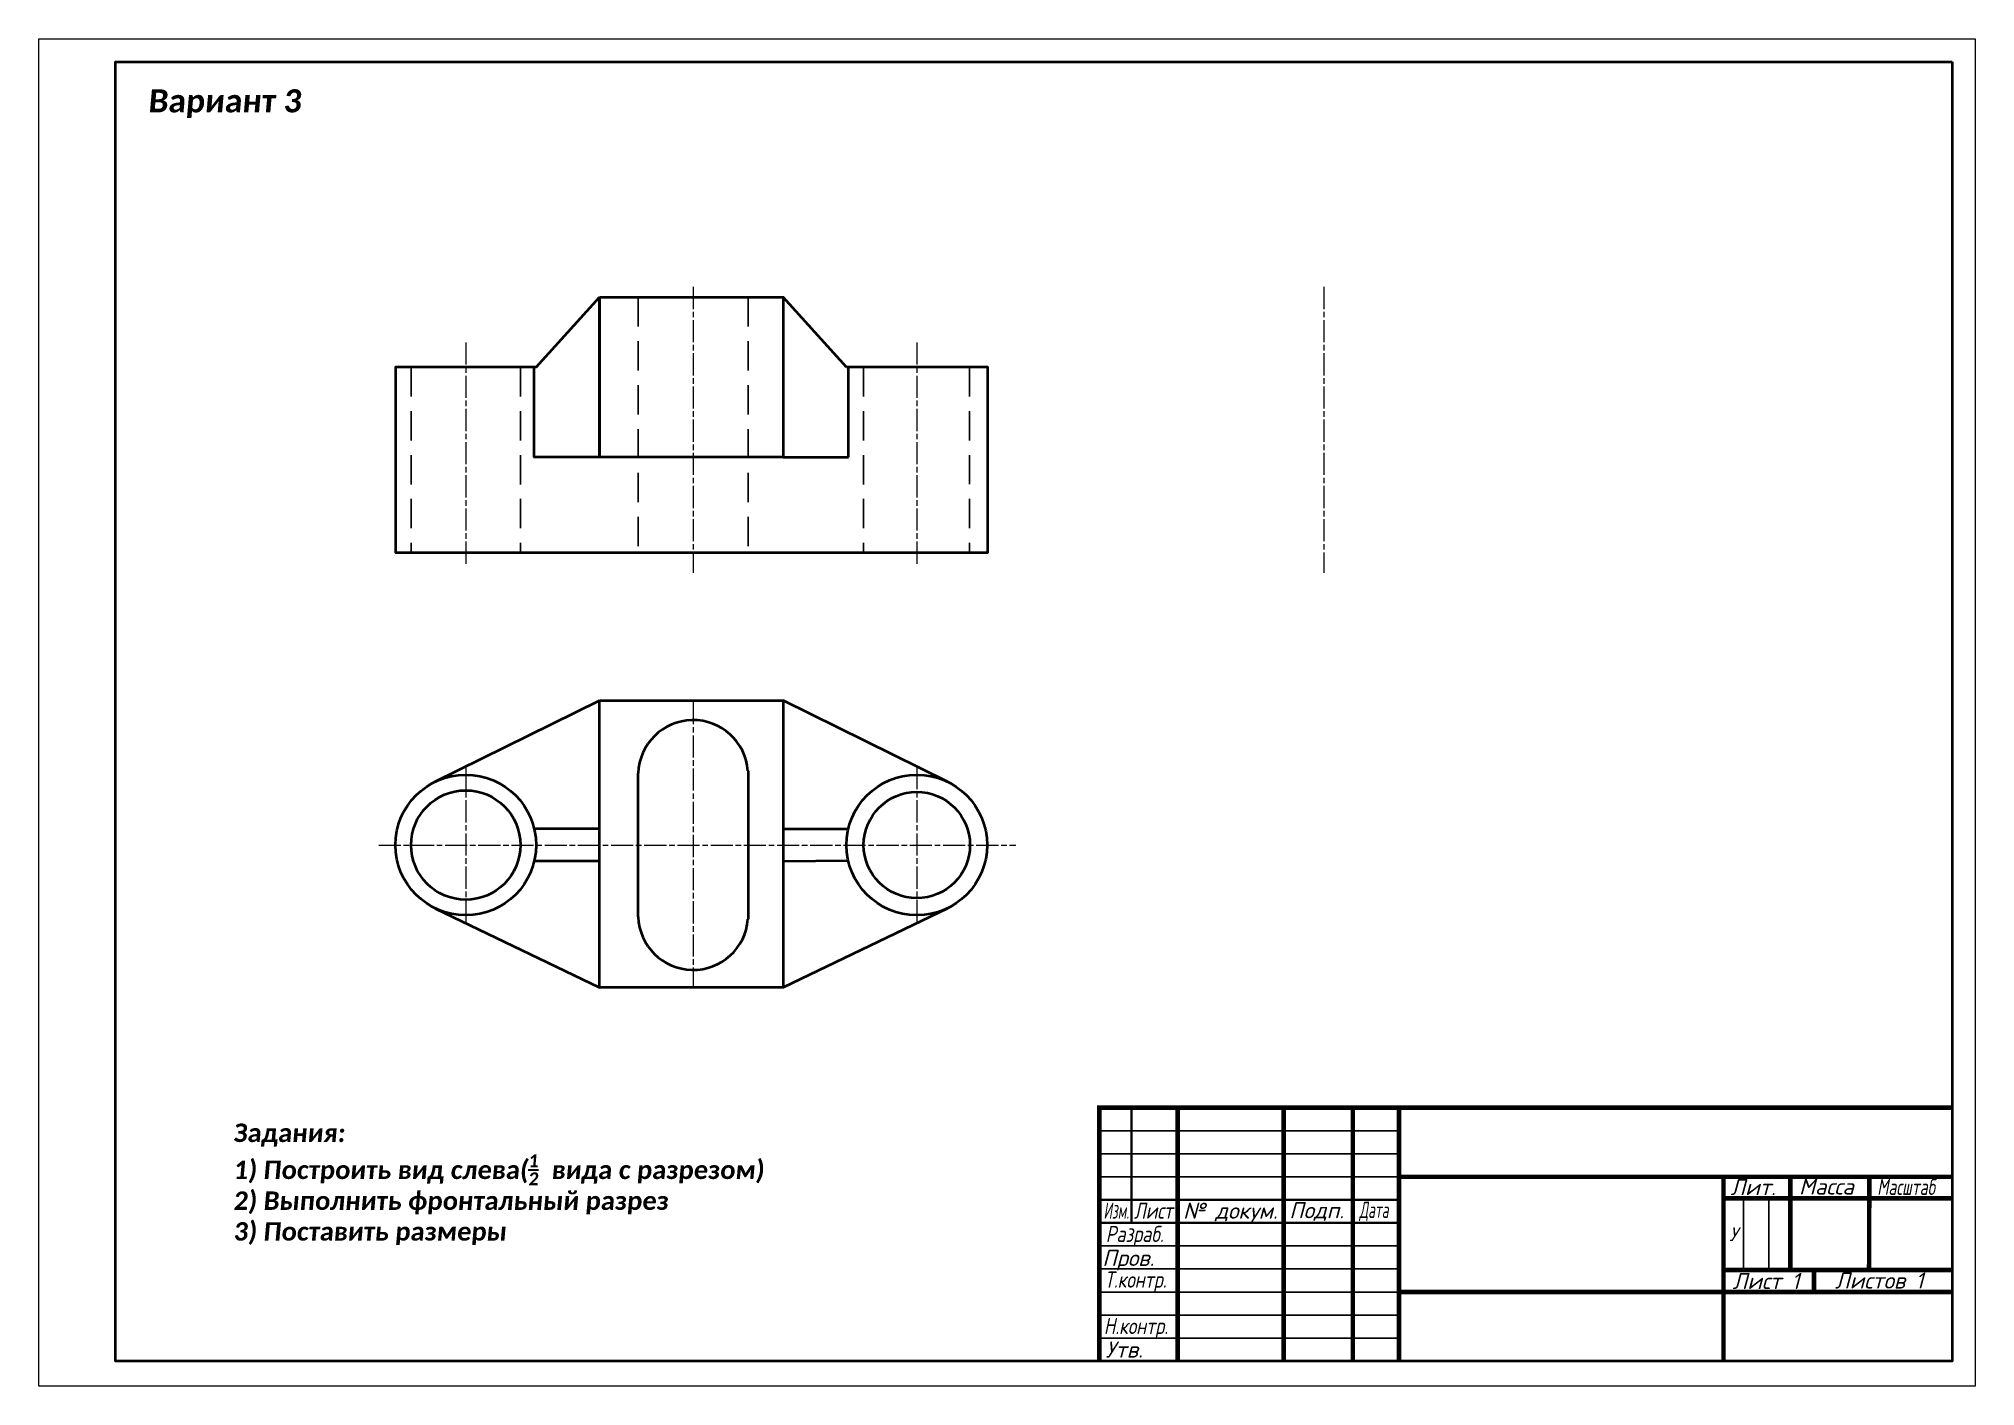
# Model space of a CAD drawing. Header units: millimetres. Extents: x 323 to 3799, y 181 to 802.
# Drawn here: x 1178.8 to 1598.8, y 509.9 to 802.3 of the extents above; entities that cross this region are included whole.
import ezdxf

# ---------------------------------------------------------------- set-up
doc = ezdxf.new("R2010")
doc.units = ezdxf.units.MM
doc.linetypes.add('ACAD_ISO08W100', pattern=[36, 24, -3, 6, -3])
doc.linetypes.add('невидимая', pattern=[9.525, 6.35, -3.175])
doc.styles.get("Standard").update_dxf_attribs({"font": 'calibri.ttf'})
doc.styles.add('стиль1', font='calibrib.ttf', dxfattribs={"oblique": 5})

msp = doc.modelspace()

# ---------------------------------------------------------------- texts
at = {"color": 7, "lineweight": 0, "style": 'стиль1', "oblique": 5}
msp.add_text('Вариант 3', height=5, dxfattribs=at).set_placement((1202.44, 786.28))
at = {"color": 5, "lineweight": 30, "insert": (1220.98, 566.87), "char_height": 4, "width": 122.6531, "attachment_point": 1, "style": 'стиль1'}
msp.add_mtext('\\A1;{\\C7;Задания:\\P1) Построить вид слева(\\H0.7x;\\S1/2;\\H1.4286x;  вида с разрезом)\\P2) Выполнить фронтальный разрез\\P3) Поставить размеры}', dxfattribs=at)
at = {"char_height": 3.5}
for s, insert, width, attachment_point in [('{\\fISOCPEUR|b0|i1|c204|p34;Лит.}', (1545.67, 554.84), 14.4663, 1), ('{\\fISOCPEUR|b0|i1|c204|p34;Масса}', (1560.55, 554.97), 17.1298, 1), ('{\\fISOCPEUR|b0|i1|c204|p34;\\W0.7;Масштаб}', (1577.51, 554.88), 18, 1), ('\\W0.6;{\\fISOCPEUR|b0|i1|c204|p34;Изм.}', (1409.7, 549.73), 7, 1), ('{\\fISOCPEUR|b0|i1|c204|p34;\\W0.8;Лист}', (1416.3, 549.73), 10, 1), ('{\\fISOCPEUR|b0|i1|c204|p34;№ докум.}', (1426.96, 549.72), 23, 1), ('{\\fISOCPEUR|b0|i1|c204|p34;Подп.}', (1455.92, 547.79), 15, 5), ('{\\fISOCPEUR|b0|i1|c204|p34;\\W0.6;Дата}', (1465.2, 549.91), 10, 1), ('\\W0.8;{\\fISOCPEUR|b0|i1|c204|p34;Разраб.}', (1410.19, 544.67), 17, 1), ('{\\fISOCPEUR|b0|i1|c204|p34;Пров.}', (1409.44, 539.47), 17, 1), ('\\W0.8;{\\fISOCPEUR|b0|i1|c204|p34;Т.контр.}', (1416.65, 532.54), 17, 5), ('{\\fISOCPEUR|b0|i1|c204|p34;Лист 1}', (1546.14, 534.46), 19.6013, 1), ('{\\fISOCPEUR|b0|i1|c204|p34;Листов 1}', (1568.34, 534.57), 30, 1), ('\\W0.8;{\\fISOCPEUR|b0|i1|c204|p34;Н.контр.}', (1409.77, 524.7), 17, 1), ('{\\fISOCPEUR|b0|i1|c204|p34;Утв.}', (1410.15, 519.59), 17, 1)]:
    msp.add_mtext(s, dxfattribs=dict(at, insert=insert, width=width, attachment_point=attachment_point))
at = {"color": 3, "insert": (1546.34, 542.88), "char_height": 3, "width": 4.3536, "attachment_point": 5}
msp.add_mtext('{\\fISOCPEUR|b0|i1|c204|p34;\\C256;У}', dxfattribs=at)

# ---------------------------------------------------------------- linework, layer by layer
at = {"linetype": 'ACAD_ISO08W100', "lineweight": 15, "ltscale": 0.2}
for p, q in [((1320.7, 748.41), (1320.7, 686.4)), ((1457.48, 748.41), (1457.48, 686.4)), ((1271.38, 736.34), (1271.38, 687.73)), ((1369.21, 736.34), (1369.21, 687.73)), ((1320.7, 658.31), (1320.7, 596.31)), ((1271.38, 644.23), (1271.38, 610.39)), ((1369.21, 644.23), (1369.21, 610.39)), ((1252.5, 627.31), (1390.67, 627.31))]:
    msp.add_line(p, q, dxfattribs=at)
at = {"lineweight": 40}
for p, q in [((1286.63, 730.97), (1300.37, 746.15)), ((1300.37, 746.15), (1300.37, 711.45)), ((1353.96, 730.97), (1340.24, 746.15)), ((1340.24, 746.15), (1340.24, 711.45)), ((1286.22, 711.45), (1286.22, 730.97)), ((1354.37, 711.45), (1354.37, 730.97)), ((1300.37, 711.45), (1286.04, 711.45)), ((1340.24, 711.45), (1354.37, 711.45)), ((1340.24, 630.81), (1354.37, 630.81)), ((1300.37, 623.81), (1286.22, 623.81)), ((1340.24, 623.81), (1354.33, 623.98))]:
    msp.add_line(p, q, dxfattribs=at)
at = {"linetype": 'невидимая', "lineweight": 25}
for p, q in [((1308.78, 746.15), (1308.78, 690.75)), ((1332.6, 746.15), (1332.6, 690.75)), ((1259.51, 730.97), (1259.51, 690.75)), ((1283.24, 730.97), (1283.24, 690.75)), ((1357.67, 730.97), (1357.67, 690.75)), ((1380.67, 730.98), (1380.67, 690.76))]:
    msp.add_line(p, q, dxfattribs=at)
for p, q in [((1473.77, 560.32), (1473.77, 570.32)), ((1408.77, 565.32), (1473.77, 565.32)), ((1408.77, 560.32), (1473.77, 560.32)), ((1408.77, 555.32), (1473.77, 555.32)), ((1558.63, 555.32), (1544.17, 555.32)), ((1548.52, 550.64), (1548.52, 535.12)), ((1553.99, 550.64), (1553.99, 535.12)), ((1408.77, 540.32), (1473.77, 540.32)), ((1408.77, 535.32), (1473.77, 535.32)), ((1408.77, 530.32), (1473.77, 530.32)), ((1408.77, 525.32), (1473.77, 525.32)), ((1408.77, 520.32), (1408.77, 520.32)), ((1408.77, 520.32), (1408.77, 515.32)), ((1408.77, 520.32), (1473.77, 520.32))]:
    msp.add_line(p, q)
at = {"lineweight": 0}
msp.add_lwpolyline([(1178.77, 802.26), (1598.77, 802.26), (1598.77, 509.87), (1178.77, 509.87)], close=True, dxfattribs=at)
at = {"lineweight": 40}
for points in [[(1593.77, 797.26), (1593.77, 515.32), (1195.42, 515.32), (1195.42, 797.26)], [(1300.37, 746.15), (1340.24, 746.15), (1340.24, 711.45), (1300.37, 711.45)], [(1300.37, 658.64), (1340.24, 658.64), (1340.24, 596.38), (1300.37, 596.38)]]:
    msp.add_lwpolyline(points, close=True, dxfattribs=at)
for points in [[(1286.63, 730.97), (1256.12, 730.97), (1256.12, 690.75), (1384.64, 690.75), (1384.64, 730.98), (1353.96, 730.97)], [(1264.62, 640.99), (1300.37, 658.64)], [(1375.97, 640.99), (1340.24, 658.64)], [(1308.78, 611.73), (1308.78, 642.89)], [(1332.6, 643.39), (1332.6, 611.23)], [(1300.37, 630.81), (1286.22, 630.81)], [(1264.75, 613.57), (1300.37, 596.38)], [(1375.85, 613.57), (1340.24, 596.38)]]:
    msp.add_lwpolyline(points, dxfattribs=at)
for points, const_width in [([(1593.77, 570.32), (1408.77, 570.32), (1408.77, 515.32)], 1), ([(1415.77, 570.32), (1415.77, 545.32)], 0.5), ([(1425.77, 570.32), (1425.77, 515.32)], 1), ([(1448.77, 570.32), (1448.77, 515.32)], 1), ([(1463.77, 570.32), (1463.77, 515.32)], 1), ([(1473.77, 570.32), (1473.77, 515.32)], 1), ([(1473.77, 555.32), (1593.77, 555.32)], 1), ([(1544.17, 555.32), (1544.17, 515.32)], 1), ([(1558.63, 535.12), (1558.63, 555.32)], 1), ([(1575.77, 555.32), (1575.75, 535.12)], 1), ([(1408.77, 550.32), (1473.77, 550.32)], 0.5), ([(1544.17, 550.64), (1593.77, 550.64)], 1), ([(1408.77, 545.32), (1473.77, 545.32)], 0.5), ([(1558.63, 535.12), (1544.17, 535.12)], 1), ([(1558.63, 535.12), (1593.77, 535.12)], 1), ([(1563.77, 535.12), (1563.77, 530.32)], 1), ([(1473.77, 530.32), (1593.77, 530.32)], 1)]:
    msp.add_lwpolyline(points, dxfattribs=dict(at, const_width=const_width))
for centre, radius in [((1271.38, 627.31), 15.25), ((1271.38, 627.31), 11.86), ((1369.21, 627.31), 15.25), ((1369.21, 627.31), 11.53)]:
    msp.add_circle(centre, radius, dxfattribs=at)
for centre, start, end in [((1320.7, 642.47), 4.4249, 177.9897), ((1320.7, 612.15), 182.0172, 355.5682)]:
    msp.add_arc(centre, 11.93, start, end, dxfattribs=at)

msp.set_redraw_order([(e.dxf.handle, doc.entitydb.next_handle()) for e in msp.query("TEXT MTEXT ATTDEF DIMENSION ARC_DIMENSION")])  # texts and dimensions are drawn at this point

doc.saveas('drawing.dxf')
